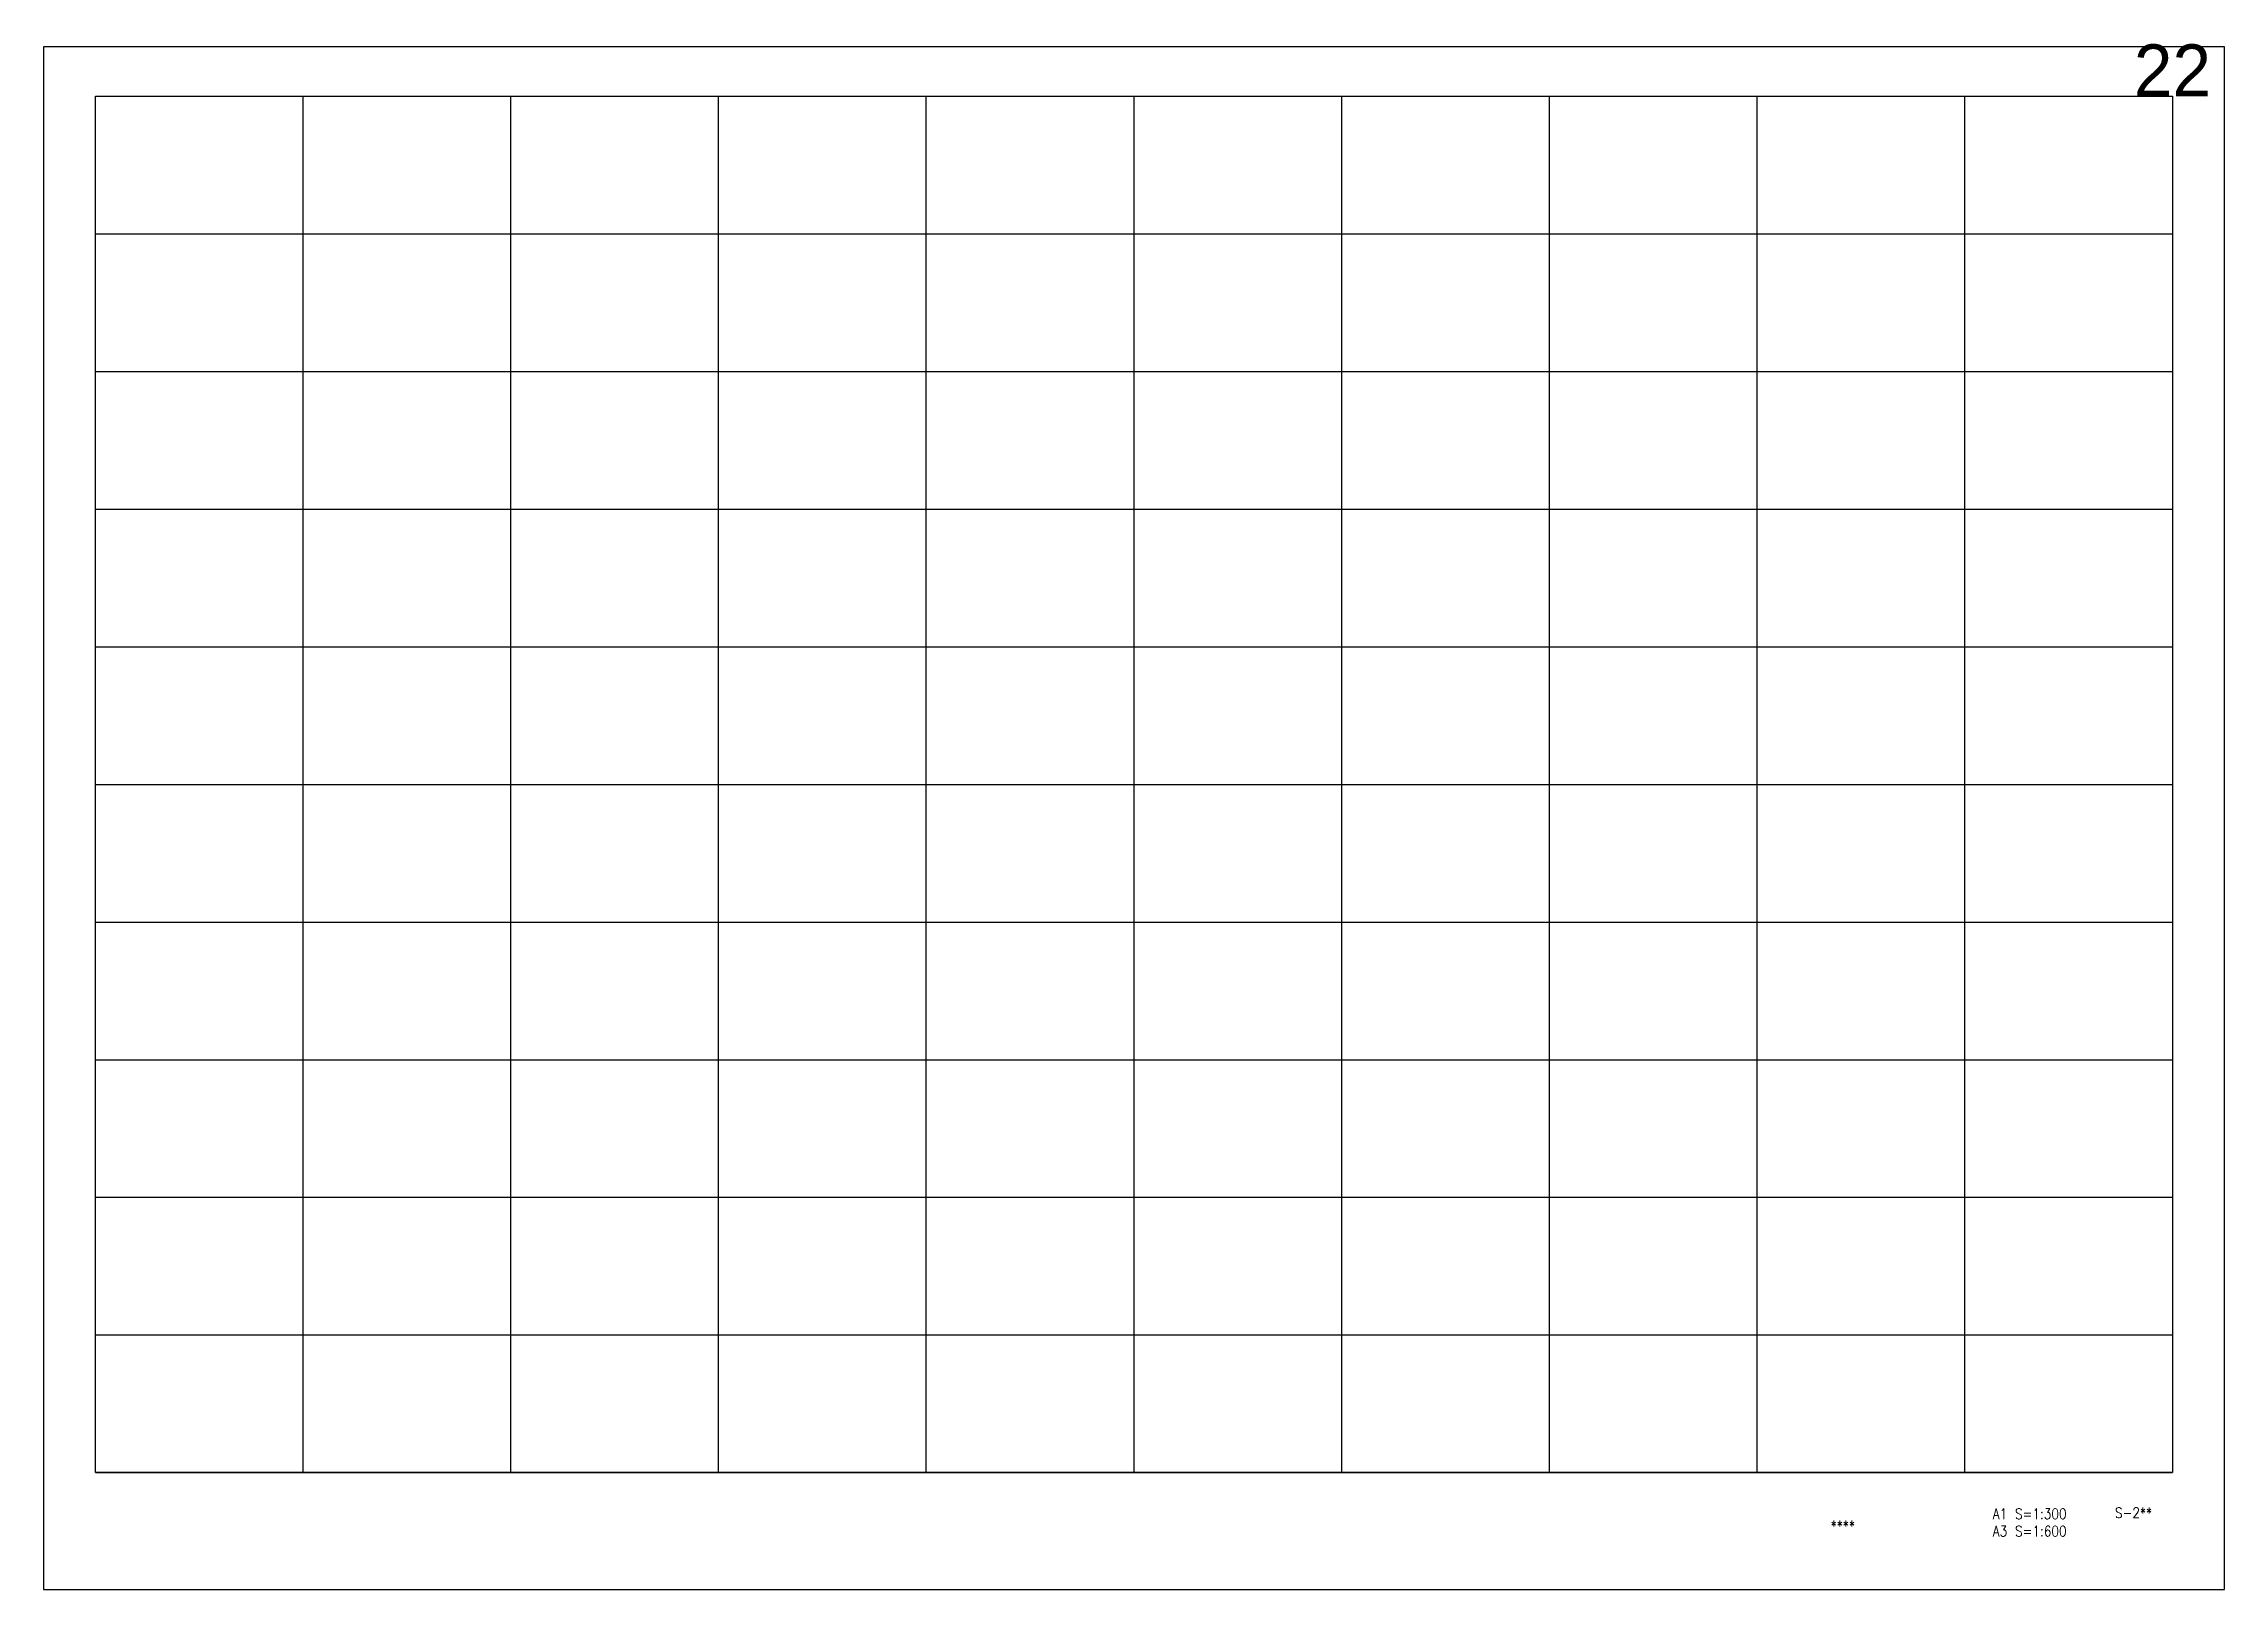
# Model space of a CAD drawing. Extents: x -129301 to 1296000, y -2685600 to 164981.
# Drawn here: x 960000 to 1296000, y -509600 to -271481 of the extents above; entities that cross this region are included whole.
import ezdxf
from ezdxf.enums import TextEntityAlignment as Align

# ---------------------------------------------------------------- set-up
doc = ezdxf.new("R2010")
doc.units = 0
doc.header["$MEASUREMENT"] = 0
doc.layers.add('99_レイアウト枠', color=251, linetype='CONTINUOUS', plot=False)
doc.layers.add('99_頁番号', color=6, linetype='CONTINUOUS')
doc.styles.add('DRACAD', font='txt', dxfattribs={"width": 0.85, "bigfont": 'extfont2'})
doc.styles.get("Standard").update_dxf_attribs({"font": 'Osaka.ttc'})

msp = doc.modelspace()

# ---------------------------------------------------------------- texts
at = {"layer": '99_レイアウト枠'}
msp.add_text('22', height=8000, dxfattribs=at).set_placement((1287999.99985, -279600), align=Align.CENTER)
at = {"layer": '99_頁番号', "char_height": 1600, "attachment_point": 5, "style": 'DRACAD'}
for s, insert in [('A1 S=1:300^JA3 S=1:600', (1265999.99985, -499297.27463)), ('{S-2**}', (1281999.99985, -497800)), ('{  ****  }', (1235999.99985, -499800))]:
    msp.add_mtext(s, dxfattribs=dict(at, insert=insert))

# ---------------------------------------------------------------- linework, layer by layer
at = {"layer": '99_レイアウト枠'}
for p, q in [((968000, -491600), (968000, -279600)), ((1000000, -491600), (1000000, -279600)), ((1032000, -491600), (1032000, -279600)), ((1064000, -491600), (1064000, -279600)), ((1096000, -491600), (1096000, -279600)), ((1128000, -491600), (1128000, -279600)), ((1159999.99992, -491600), (1159999.99992, -279600)), ((1191999.99992, -491600), (1191999.99992, -279600)), ((1223999.99992, -491600), (1223999.99992, -279600)), ((1255999.99992, -491600), (1255999.99992, -279600)), ((968000, -300800), (1287999.99985, -300800)), ((968000, -322000), (1287999.99985, -322000)), ((968000, -343200), (1287999.99985, -343200)), ((968000, -364400), (1287999.99985, -364400)), ((968000, -385600), (1287999.99985, -385600)), ((968000, -406800), (1287999.99985, -406800)), ((968000, -428000), (1287999.99985, -428000)), ((968000, -449200), (1287999.99985, -449200)), ((968000, -470400), (1287999.99985, -470400)), ((968000, -491600), (1287999.99985, -491600))]:
    msp.add_line(p, q, dxfattribs=at)
for points in [[(960000, -509600), (1296000, -509600), (1296000, -272000), (960000, -272000)], [(968000, -279600), (1287999.99985, -279600), (1287999.99985, -491600), (968000, -491600)]]:
    msp.add_lwpolyline(points, close=True, dxfattribs=at)

msp.set_redraw_order([(e.dxf.handle, doc.entitydb.next_handle()) for e in msp.query("TEXT MTEXT ATTDEF DIMENSION ARC_DIMENSION")])  # texts and dimensions are drawn at this point

doc.saveas('drawing.dxf')
